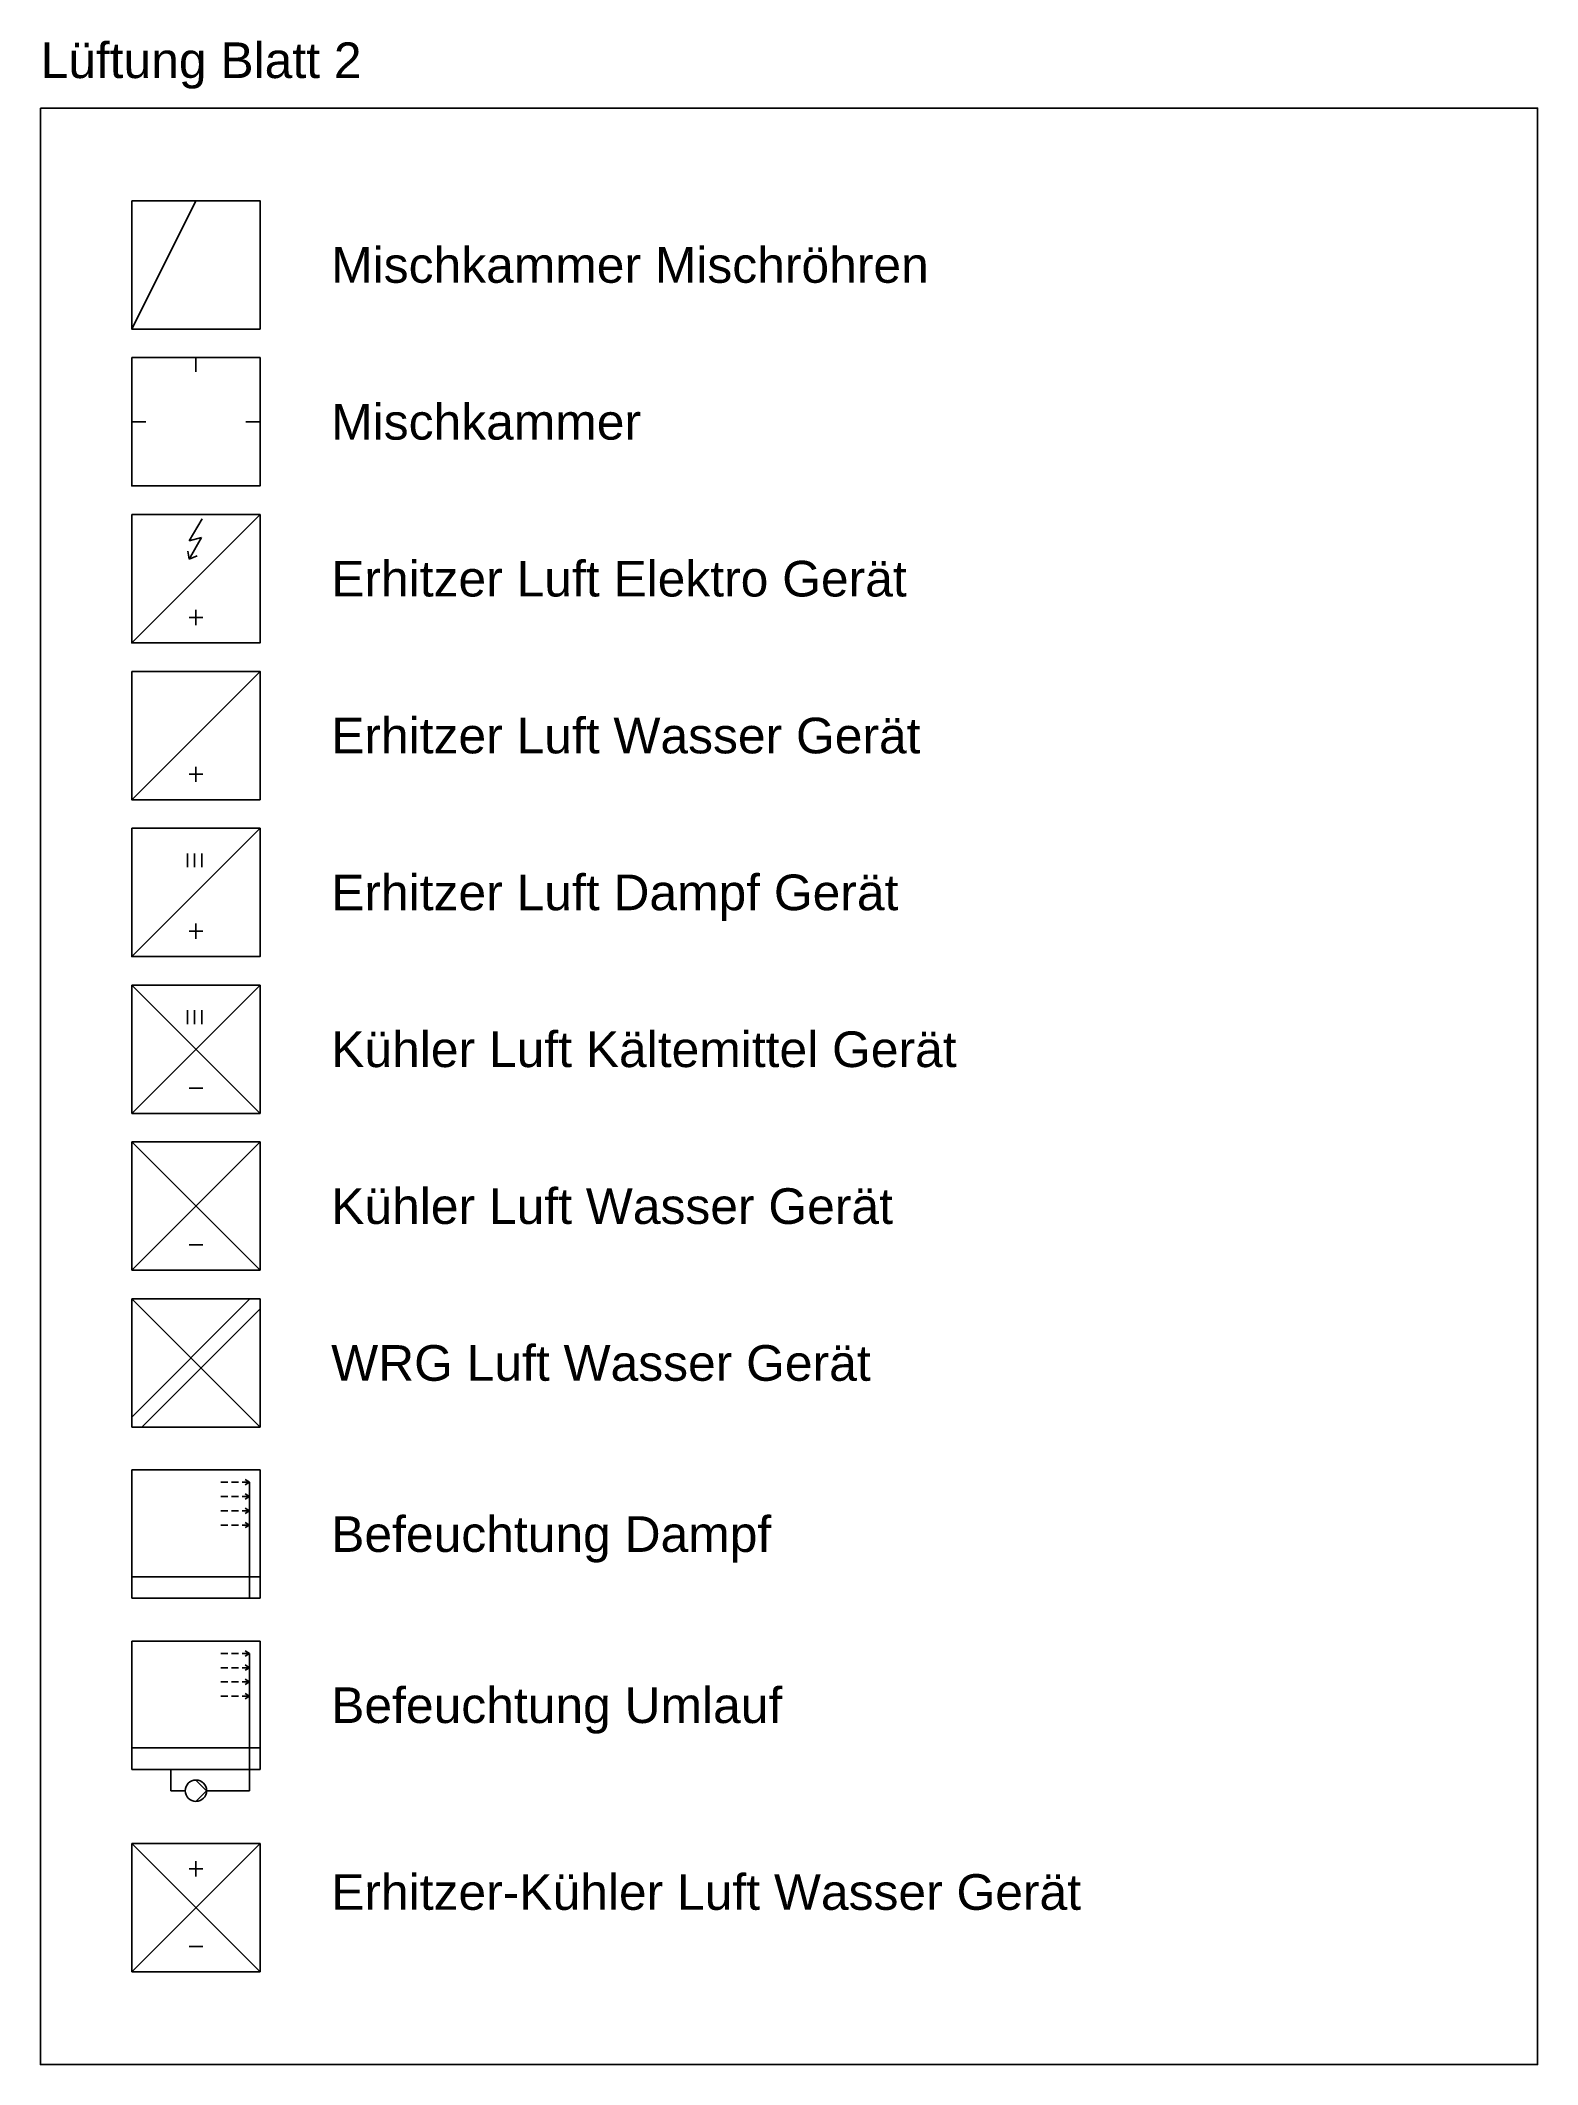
# Model space of a CAD drawing. Header units: millimetres. Extents: x 5800 to 16300, y -122162 to 14524.
# Drawn here: x 5800 to 16300, y -17169 to -2975 of the extents above; entities that cross this region are included whole.
import ezdxf
from ezdxf.enums import TextEntityAlignment as Align

# ---------------------------------------------------------------- set-up
doc = ezdxf.new("R2010")
doc.units = ezdxf.units.MM
doc.styles.add('Romans', font='Romans.shx')
doc.styles.get("Standard").update_dxf_attribs({"font": 'arial.ttf'})

msp = doc.modelspace()

# ---------------------------------------------------------------- texts
at = {"color": 7}
for s, p in [('Mischkammer Mischröhren', (7839, -4549)), ('Mischkammer', (7839, -5649)), ('Erhitzer Luft Elektro Gerät', (7839, -6749)), ('Erhitzer Luft Wasser Gerät', (7839, -7849)), ('Erhitzer Luft Dampf Gerät', (7839, -8949)), ('Kühler Luft Kältemittel Gerät', (7839, -10049)), ('Kühler Luft Wasser Gerät', (7839, -11149)), ('WRG Luft Wasser Gerät', (7839, -12249)), ('Befeuchtung Dampf', (7839, -13449)), ('Befeuchtung Umlauf', (7839, -14649)), ('Erhitzer-Kühler Luft Wasser Gerät', (7839, -15959))]:
    msp.add_text(s, height=250, dxfattribs=at).set_placement(p, align=Align.MIDDLE_LEFT)
at = {"insert": (5800, -3151), "char_height": 250, "attachment_point": 4}
msp.add_mtext_dynamic_manual_height_columns('Lüftung Blatt 2', width=4100.87, gutter_width=12.5, heights=[0], dxfattribs=at)

# ---------------------------------------------------------------- blocks, each defined once
blk = doc.blocks.new('Erhitzer Luft Elektro Gerät')
for p, q in [((450, 450), (-450, -450)), ((40, 288), (-48, 136)), ((45, 419), (-46, 266)), ((-46, 266), (40, 288)), ((-48, 136), (-56, 193)), ((-48, 136), (8, 161))]:
    blk.add_line(p, q)
blk.add_lwpolyline([(-450, 450), (450, 450), (450, -450), (-450, -450)], close=True)
at = {"style": 'Romans'}
blk.add_text('+', height=125, dxfattribs=at).set_placement((0, -263), align=Align.MIDDLE_CENTER)
blk = doc.blocks.new('Erhitzer Luft Wasser Gerät')
blk.add_line((450, 450), (-450, -450))
blk.add_lwpolyline([(-450, 450), (450, 450), (450, -450), (-450, -450)], close=True)
at = {"style": 'Romans'}
blk.add_text('+', height=125, dxfattribs=at).set_placement((0, -263), align=Align.MIDDLE_CENTER)
blk = doc.blocks.new('Kühler Luft Kältemittel Gerät')
for p, q in [((-450, 450), (450, 450)), ((-450, -450), (-450, 450)), ((-450, 450), (450, -450)), ((450, 450), (-450, -450)), ((450, 450), (450, -450)), ((450, -450), (-450, -450))]:
    blk.add_line(p, q)
at = {"style": 'Romans'}
for p in [(-50, 225), (0, 225), (50, 225)]:
    blk.add_text('-', height=125, rotation=270, dxfattribs=at).set_placement(p, align=Align.MIDDLE_CENTER)
blk.add_text('-', height=125, dxfattribs=at).set_placement((0, -263), align=Align.MIDDLE_CENTER)
blk = doc.blocks.new('Kühler Luft Wasser Gerät')
for p, q in [((-450, 450), (450, 450)), ((-450, -450), (-450, 450)), ((-450, 450), (450, -450)), ((450, 450), (-450, -450)), ((450, 450), (450, -450)), ((450, -450), (-450, -450))]:
    blk.add_line(p, q)
at = {"style": 'Romans'}
blk.add_text('-', height=125, dxfattribs=at).set_placement((0, -263), align=Align.MIDDLE_CENTER)
blk = doc.blocks.new('WRG Luft Wasser Gerät')
for p, q in [((-450, 450), (450, 450)), ((-450, -450), (-450, 450)), ((-450, 450), (450, -450)), ((379, 450), (-450, -379)), ((450, 450), (450, -450)), ((-379, -450), (450, 379)), ((-450, -450), (450, -450))]:
    blk.add_line(p, q)
blk = doc.blocks.new('Befeuchtung Dampf')
for p, q in [((-450, 450), (450, 450)), ((-450, -450), (-450, 450)), ((450, 450), (450, -450)), ((225, 363), (175, 363)), ((300, 363), (250, 363)), ((375, 363), (325, 363)), ((375, 363), (346, 382)), ((346, 345), (375, 363)), ((375, 363), (375, -450)), ((225, 263), (175, 263)), ((225, 163), (175, 163)), ((300, 263), (250, 263)), ((300, 163), (250, 163)), ((375, 263), (325, 263)), ((375, 163), (325, 163)), ((375, 263), (346, 282)), ((346, 245), (375, 263)), ((375, 163), (346, 182)), ((346, 145), (375, 163)), ((225, 63), (175, 63)), ((300, 63), (250, 63)), ((375, 63), (325, 63)), ((375, 63), (346, 82)), ((346, 45), (375, 63)), ((-450, -300), (450, -300)), ((450, -450), (-450, -450))]:
    blk.add_line(p, q)
blk = doc.blocks.new('Erhitzer-Kühler Luft Wasser Gerät')
for p, q in [((-450, 450), (450, 450)), ((-450, -450), (-450, 450)), ((-450, 450), (450, -450)), ((450, 450), (-450, -450)), ((450, 450), (450, -450)), ((450, -450), (-450, -450))]:
    blk.add_line(p, q)
at = {"style": 'Romans'}
for s, p in [('+', (0, 281)), ('-', (0, -263))]:
    blk.add_text(s, height=125, dxfattribs=at).set_placement(p, align=Align.MIDDLE_CENTER)
blk = doc.blocks.new('Erhitzer Luft Dampf Gerät')
blk.add_line((450, 450), (-450, -450))
blk.add_lwpolyline([(-450, 450), (450, 450), (450, -450), (-450, -450)], close=True)
at = {"style": 'Romans'}
for p in [(-50, 225), (0, 225), (50, 225)]:
    blk.add_text('-', height=125, rotation=270, dxfattribs=at).set_placement(p, align=Align.MIDDLE_CENTER)
blk.add_text('+', height=125, dxfattribs=at).set_placement((0, -263), align=Align.MIDDLE_CENTER)
blk = doc.blocks.new('Mischkammer')
for p, q in [((0, 450), (0, 350)), ((-450, 0), (-350, 0)), ((450, 0), (350, 0))]:
    blk.add_line(p, q)
blk.add_lwpolyline([(-450, 450), (450, 450), (450, -450), (-450, -450)], close=True)
blk = doc.blocks.new('Mischkammer Mischröhren')
blk.add_line((0, 450), (-450, -450))
blk.add_lwpolyline([(-450, 450), (450, 450), (450, -450), (-450, -450)], close=True)
blk = doc.blocks.new('Befeuchtung Umlauf')
for p, q in [((-450, 450), (450, 450)), ((-450, -450), (-450, 450)), ((450, 450), (450, -450)), ((225, 363), (175, 363)), ((300, 363), (250, 363)), ((375, 363), (325, 363)), ((375, 363), (346, 382)), ((346, 345), (375, 363)), ((375, 363), (375, -600)), ((225, 263), (175, 263)), ((225, 163), (175, 163)), ((300, 263), (250, 263)), ((300, 163), (250, 163)), ((375, 263), (325, 263)), ((375, 163), (325, 163)), ((375, 263), (346, 282)), ((346, 245), (375, 263)), ((375, 163), (346, 182)), ((346, 145), (375, 163)), ((225, 63), (175, 63)), ((300, 63), (250, 63)), ((375, 63), (325, 63)), ((375, 63), (346, 82)), ((346, 45), (375, 63)), ((-450, -300), (450, -300)), ((450, -450), (-450, -450)), ((-175, -450), (-175, -600)), ((75, -600), (0, -525)), ((-175, -600), (-75, -600)), ((75, -600), (0, -675)), ((75, -600), (375, -600))]:
    blk.add_line(p, q)
blk.add_circle((0, -600), 75)

# ---------------------------------------------------------------- linework, layer by layer
msp.add_lwpolyline([(5800, -3449), (5800, -17169), (16300, -17169), (16300, -3449), (5800, -3449)])

# ---------------------------------------------------------------- block references
for name, p in [('Mischkammer Mischröhren', (6890, -4549)), ('Mischkammer', (6890, -5649)), ('Erhitzer Luft Elektro Gerät', (6890, -6749)), ('Erhitzer Luft Wasser Gerät', (6890, -7849)), ('Erhitzer Luft Dampf Gerät', (6890, -8949)), ('Kühler Luft Kältemittel Gerät', (6890, -10049)), ('Kühler Luft Wasser Gerät', (6890, -11149)), ('WRG Luft Wasser Gerät', (6890, -12249)), ('Befeuchtung Dampf', (6890, -13449)), ('Befeuchtung Umlauf', (6890, -14649)), ('Erhitzer-Kühler Luft Wasser Gerät', (6890, -16069))]:
    msp.add_blockref(name, p)

msp.set_redraw_order([(e.dxf.handle, doc.entitydb.next_handle()) for e in msp.query("TEXT MTEXT ATTDEF DIMENSION ARC_DIMENSION")])  # texts and dimensions are drawn at this point

doc.saveas('drawing.dxf')
